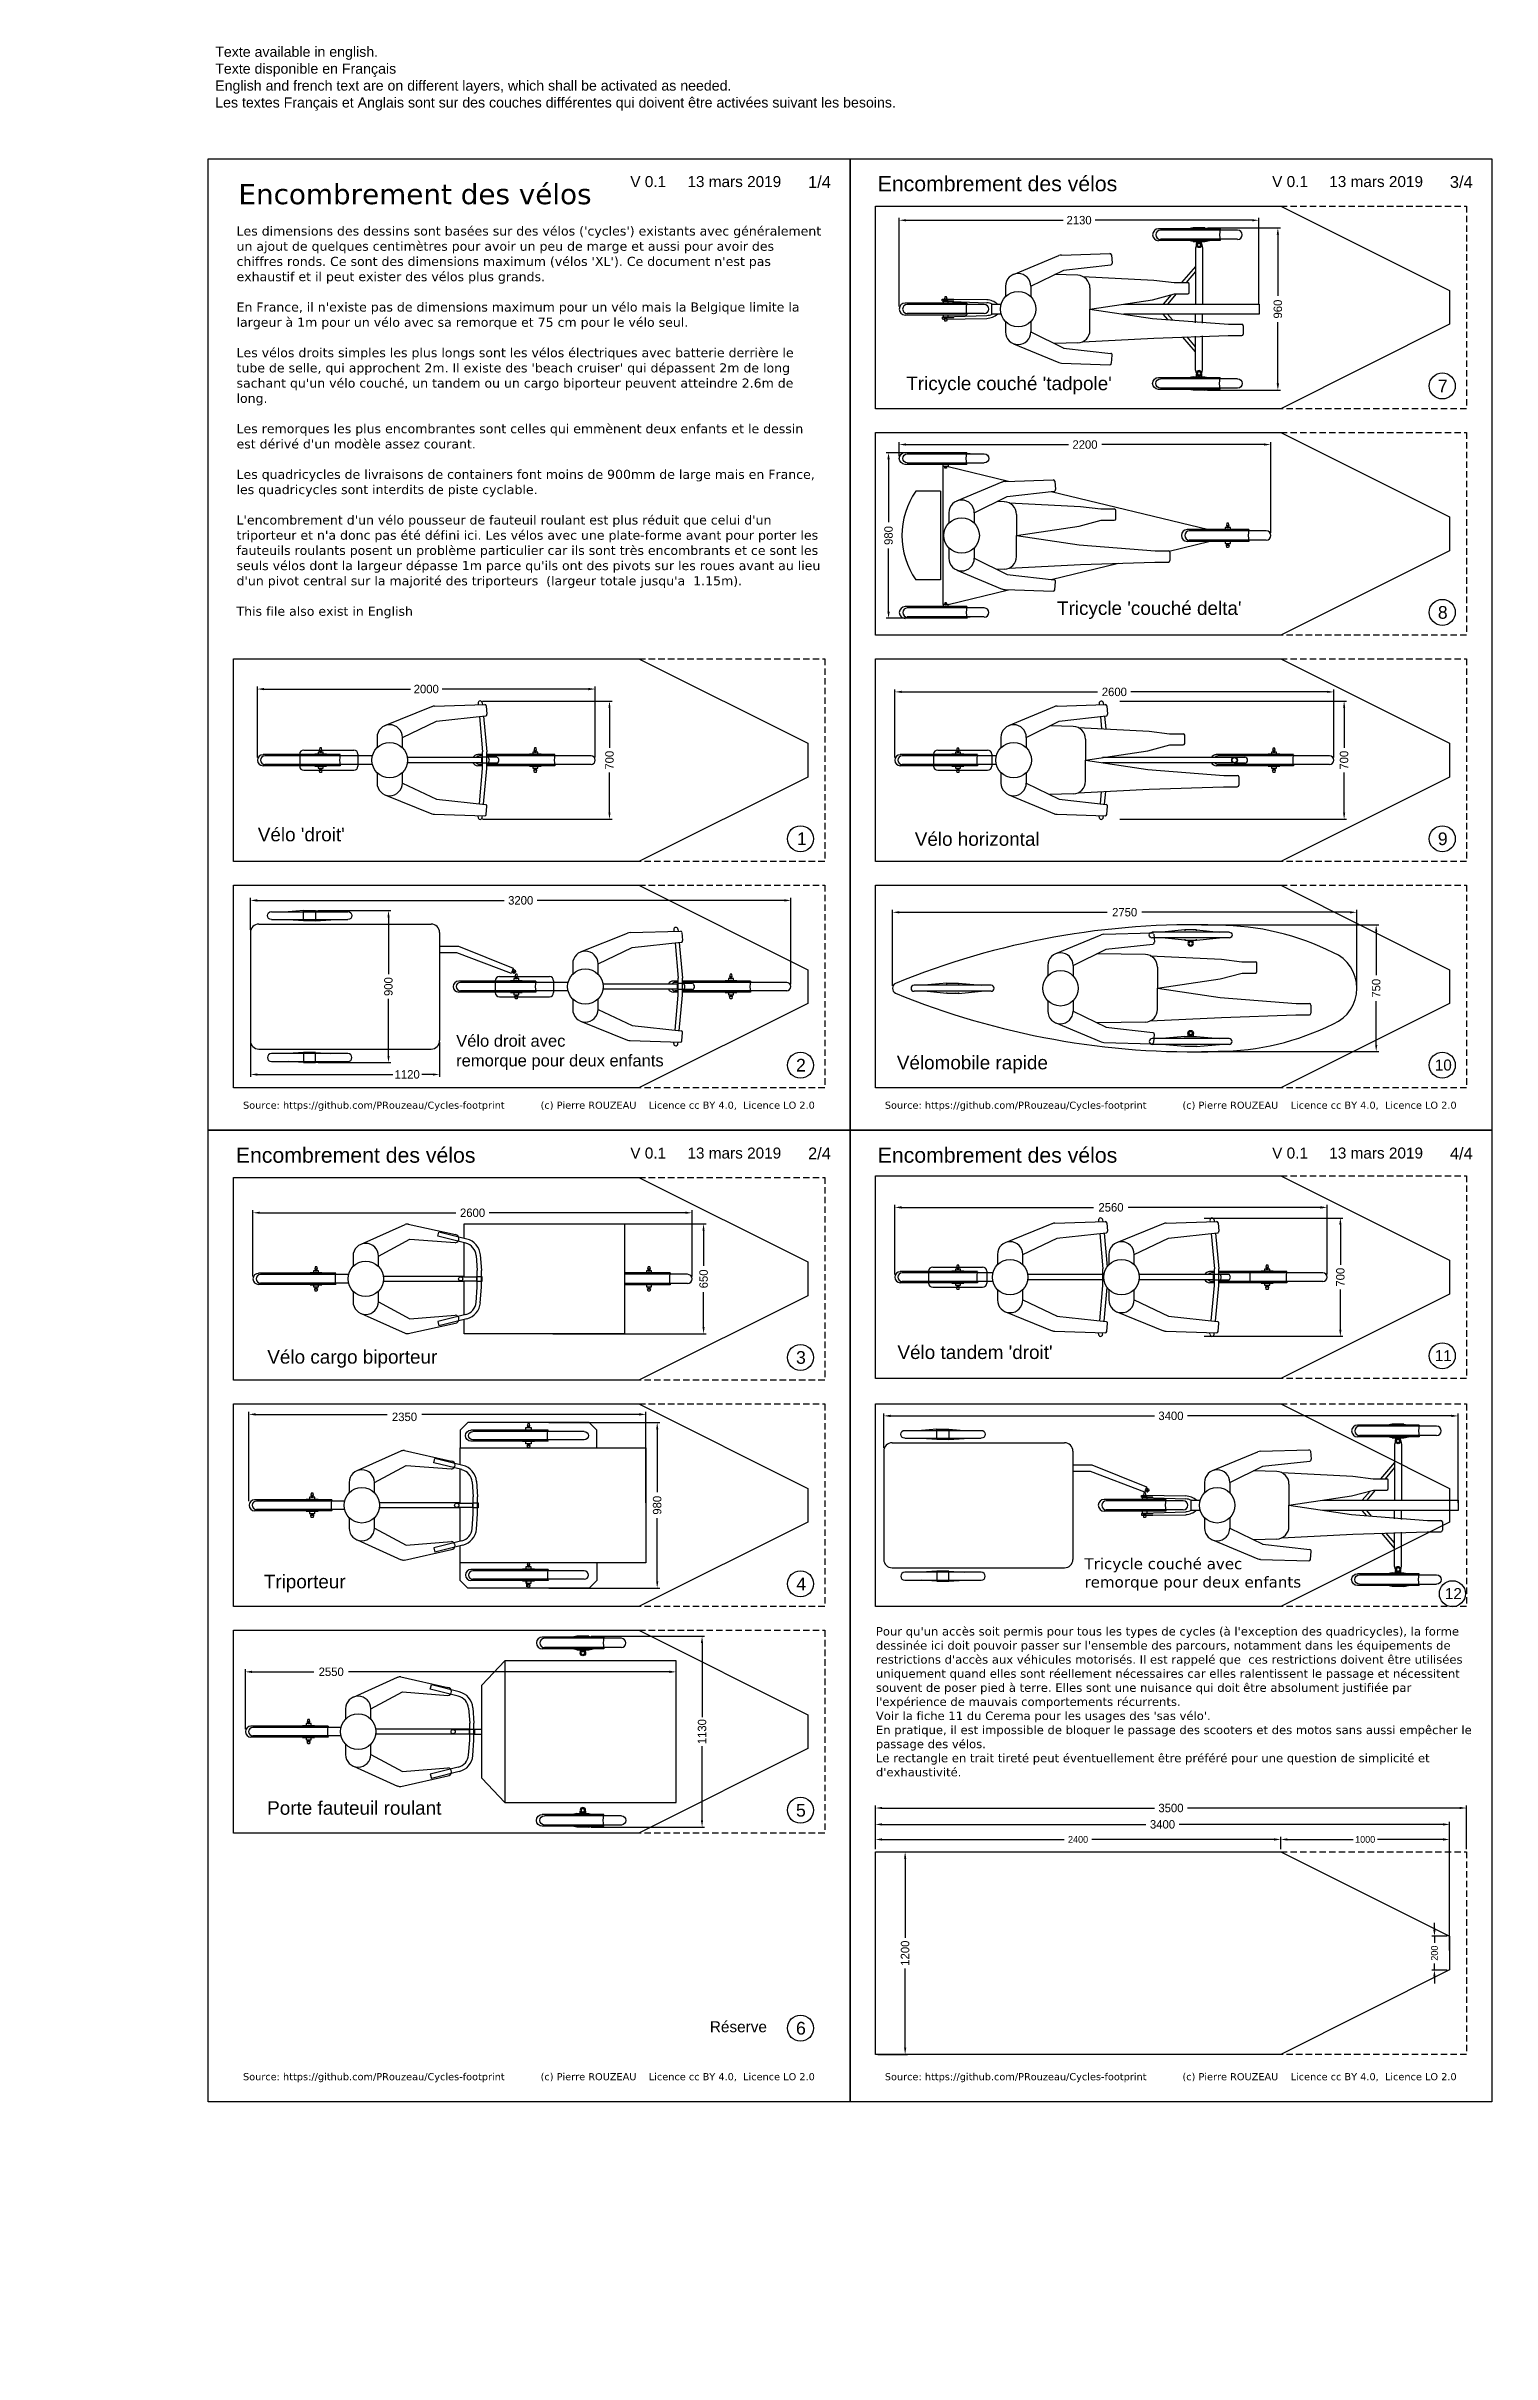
# Model space of a CAD drawing. Extents: x -960 to 7600, y -1493 to 12166.
import ezdxf

# ---------------------------------------------------------------- set-up
doc = ezdxf.new("R2010")
doc.units = 0
doc.linetypes.add('DASHED', pattern=[19.05, 12.7, -6.35])
doc.layers.get('0').update_dxf_attribs({"linetype": 'CONTINUOUS'})
doc.layers.get('DEFPOINTS').update_dxf_attribs({"linetype": 'CONTINUOUS'})
doc.layers.add('COTES', color=1, linetype='CONTINUOUS')
doc.layers.add('TEXTE_FRANÇAIS', color=7, linetype='CONTINUOUS')
doc.dimstyles.new('ISO-25', dxfattribs={"dimtxt": 2.5, "dimasz": 2.5, "dimexe": 1.25, "dimexo": 0.625, "dimtad": 1, "dimtxsty": 'STANDARD', "dimcen": 2.5, "dimazin": 3, "dimtfac": 1, "dimtmove": 0, "dimatfit": 3})

msp = doc.modelspace()

# ---------------------------------------------------------------- texts
at = {"attachment_point": 1}
for s, insert, char_height, width in [('{\\fArial|b0|i0|c0|p0;Texte available in english. \\PTexte disponible en Français\\PEnglish and french text are on different layers, which shall be activated as needed.\\PLes textes Français et Anglais sont sur des couches différentes qui doivent être activées suivant les besoins.}', (41.4, 12163.1), 60, 5835.208), ('{\\fArial|b0|i0|c0|p0;1/4}', (3551.1, 11397.5), 70, 158.191), ('{\\fArial|b0|i0|c0|p0;3/4}', (7351.1, 11397.5), 70, 158.191), ('{\\fArial|b0|i0|c0|p0;7}', (7280, 10192.3), 75, 114.625), ('{\\fArial|b0|i0|c0|p0;\\H1.15385x;8}', (7280, 8852.3), 65, 114.625), ('{\\fArial|b0|i0|c0|p0;\\H1.15385x;9}', (7280, 7512.3), 65, 114.625), ('{\\fArial|b0|i0|c0|p0;\\H1.15385x;1}', (3485, 7512.3), 65, 114.625), ('{\\fArial|b0|i0|c0|p0;\\H1.15385x;2}', (3480, 6172.3), 65, 114.625), ('{\\fArial|b0|i0|c0|p0;10}', (7261.8, 6168.3), 65, 114.625), ('{\\fArial|b0|i0|c0|p0;2/4}', (3551.1, 5647.5), 70, 158.191), ('{\\fArial|b0|i0|c0|p0;4/4}', (7351.1, 5647.5), 70, 158.191), ('{\\fArial|b0|i0|c0|p0;3}', (3480, 4442.3), 75, 114.625), ('{\\fArial|b0|i0|c0|p0;11}', (7261.8, 4448.3), 65, 114.625), ('{\\fArial|b0|i0|c0|p0;\\H1.07143x;4}', (3482, 3102.3), 70, 114.625), ('{\\fArial|b0|i0|c0|p0;12}', (7321.6, 3039.8), 65, 114.625), ('{\\fArial|b0|i0|c0|p0;\\H1.15385x;5}', (3480, 1762.3), 65, 114.625), ('{\\fArial|b0|i0|c0|p0;\\H1.15385x;6}', (3480, 472.3), 65, 114.625)]:
    msp.add_mtext(s, dxfattribs=dict(at, insert=insert, char_height=char_height, width=width))
at = {"layer": 'TEXTE_FRANÇAIS', "attachment_point": 1}
for s, insert, char_height, width in [('{\\fVerdana|b0|i0|c0|p0;Encombrement des vélos}', (178.8, 11350.8), 120, 2325.419), ('{\\fArial|b0|i0|c0|p0;Encombrement des vélos}', (3963.7, 11397.5), 90, 2129.032), ("{\\fVerdana|b0|i0|c0|p0;\\H0.981818x;Les dimensions des dessins sont basées sur des vélos ('cycles') existants avec généralement un ajout de quelques centimètres pour avoir un peu de marge et aussi pour avoir des chiffres ronds. Ce sont des dimensions maximum (vélos 'XL'). Ce document n'est pas exhaustif et il peut exister des vélos plus grands.\\P\\PEn France, il n'existe pas de dimensions maximum pour un vélo mais la Belgique limite la largeur à 1m pour un vélo avec sa remorque et 75 cm pour le vélo seul. \\P\\PLes vélos droits simples les plus longs sont les vélos électriques avec batterie derrière le tube de selle, qui approchent 2m. Il existe des 'beach cruiser' qui dépassent 2m de long sachant qu'un vélo couché, un tandem ou un cargo biporteur peuvent atteindre 2.6m de long.\\P\\PLes remorques les plus encombrantes sont celles qui emmènent deux enfants et le dessin est dérivé d'un modèle assez courant.\\P\\PLes quadricycles de livraisons de containers font moins de 900mm de large mais en France, les quadricycles sont interdits de piste cyclable.\\P\\PL'encombrement d'un vélo pousseur de fauteuil roulant est plus réduit que celui d'un triporteur et n'a donc pas été défini ici. Les vélos avec une plate-forme avant pour porter les fauteuils roulants posent un problème particulier car ils sont très encombrants et ce sont les seuls vélos dont la largeur dépasse 1m parce qu'ils ont des pivots sur les roues avant au lieu d'un pivot central sur la majorité des triporteurs  (largeur totale jusqu'a  1.15m).\\P\\PThis file also exist in English}", (167.6, 11099.3), 55, 3453.595), ("{\\fArial|b0|i0|c0|p0;Tricycle couché 'tadpole'}", (4133.2, 10210.2), 80, 1393.501), ("{\\fArial|b0|i0|c0|p0;Tricycle 'couché delta'}", (5025.5, 8879.9), 80, 1434.061), ("{\\fArial|b0|i0|c0|p0;Vélo 'droit'}", (293.6, 7539.9), 80, 1198.505), ('{\\fArial|b0|i0|c0|p0;Vélo horizontal}', (4183.4, 7513.3), 80, 1561.567), ('{\\fArial|b0|i0|c0|p0;Vélo droit avec\\Premorque pour deux enfants}', (1468, 6314.1), 70, 1465.714), ('{\\fArial|b0|i0|c0|p0;Vélomobile rapide}', (4077.1, 6190.2), 80, 1249.371), ('{\\fArial|b0|i0|c0|p0;Encombrement des vélos}', (163.7, 5647.5), 90, 2129.032), ('{\\fArial|b0|i0|c0|p0;Encombrement des vélos}', (3963.7, 5647.5), 90, 2129.032), ('{\\fArial|b0|i0|c0|p0;Vélo cargo biporteur}', (349.9, 4448.3), 80, 1198.505), ("{\\fArial|b0|i0|c0|p0;Vélo tandem 'droit'}", (4080.7, 4475.7), 80, 1198.505), ('{\\fVerdana|b0|i0|c0|p0;Tricycle couché avec\\Premorque pour deux enfants}', (5188, 3216.6), 65, 1488.018), ('{\\fArial|b0|i0|c0|p0;Triporteur}', (329, 3118.4), 80, 1198.505), ("{\\fVerdana|b0|i0|c0|p0;Pour qu'un accès soit permis pour tous les types de cycles (à l'exception des quadricycles), la forme dessinée ici doit pouvoir passer sur l'ensemble des parcours, notamment dans les équipements de restrictions d'accès aux véhicules motorisés. Il est rappelé que  ces restrictions doivent être utilisées uniquement quand elles sont réellement nécessaires car elles ralentissent le passage et nécessitent souvent de poser pied à terre. Elles sont une nuisance qui doit être absolument justifiée par l'expérience de mauvais comportements récurrents.\\PVoir la fiche 11 du Cerema pour les usages des 'sas vélo'.\\PEn pratique, il est impossible de bloquer le passage des scooters et des motos sans aussi empêcher le passage des vélos.\\PLe rectangle en trait tireté peut éventuellement être préféré pour une question de simplicité et d'exhaustivité.}", (3953, 2809.1), 50, 3525.874), ('{\\fArial|b0|i0|c0|p0;Porte fauteuil roulant}', (349, 1778.4), 80, 1198.505), ('{\\fArial|b0|i0|c0|p0;Réserve}', (2969.9, 476), 65, 714.739)]:
    msp.add_mtext(s, dxfattribs=dict(at, insert=insert, char_height=char_height, width=width))

# ---------------------------------------------------------------- blocks, each defined once
blk = doc.blocks.new('*D4')
at = {"layer": 'COTES', "color": 0}
for p, q in [((4351, 9760), (4013, 9760)), ((4028, 9720), (4028, 9348)), ((4028, 8820), (4028, 9193)), ((4351, 8780), (4013, 8780))]:
    blk.add_line(p, q, dxfattribs=at)
for points in [[(4035, 9720), (4021, 9720), (4028, 9760)], [(4021, 8820), (4035, 8820), (4028, 8780)]]:
    blk.add_solid(points, dxfattribs=at)
at = {"layer": 'DEFPOINTS', "color": 0}
for p in [(4028, 9760), (4366, 9760), (4366, 8780)]:
    blk.add_point(p, dxfattribs=at)
at = {"layer": 'COTES', "color": 0, "insert": (4028, 9270), "char_height": 50, "attachment_point": 5, "rotation": 90}
blk.add_mtext('980', dxfattribs=at)
blk = doc.blocks.new('*D5')
at = {"layer": 'COTES', "color": 0}
for p, q in [((4091, 9740), (4091, 9823)), ((4131, 9808), (5093, 9808)), ((6251, 9808), (5290, 9808)), ((6291, 9285), (6291, 9823))]:
    blk.add_line(p, q, dxfattribs=at)
for points in [[(4131, 9815), (4131, 9802), (4091, 9808)], [(6251, 9802), (6251, 9815), (6291, 9808)]]:
    blk.add_solid(points, dxfattribs=at)
at = {"layer": 'DEFPOINTS', "color": 0}
for p in [(4091, 9725), (6291, 9808), (6291, 9270)]:
    blk.add_point(p, dxfattribs=at)
at = {"layer": 'COTES', "color": 0, "insert": (5191, 9808), "char_height": 50, "attachment_point": 5}
blk.add_mtext('2200', dxfattribs=at)
blk = doc.blocks.new('*D7')
at = {"layer": 'COTES', "color": 0}
for p, q in [((291, 7955), (291, 8376)), ((331, 8361), (1197, 8361)), ((2251, 8361), (1386, 8361)), ((2291, 7955), (2291, 8376))]:
    blk.add_line(p, q, dxfattribs=at)
for points in [[(331, 8368), (331, 8354), (291, 8361)], [(2251, 8354), (2251, 8368), (2291, 8361)]]:
    blk.add_solid(points, dxfattribs=at)
at = {"layer": 'DEFPOINTS', "color": 0}
for p in [(2291, 8361), (291, 7940), (2291, 7940)]:
    blk.add_point(p, dxfattribs=at)
at = {"layer": 'COTES', "color": 0, "insert": (1291, 8361), "char_height": 50, "attachment_point": 5}
blk.add_mtext('2000', dxfattribs=at)
blk = doc.blocks.new('*D8')
at = {"layer": 'COTES', "color": 0}
for p, q in [((1624, 8290), (2391, 8290)), ((2376, 8250), (2376, 8013)), ((2376, 7630), (2376, 7867)), ((1624, 7590), (2391, 7590))]:
    blk.add_line(p, q, dxfattribs=at)
for points in [[(2382, 8250), (2369, 8250), (2376, 8290)], [(2369, 7630), (2382, 7630), (2376, 7590)]]:
    blk.add_solid(points, dxfattribs=at)
at = {"layer": 'DEFPOINTS', "color": 0}
for p in [(1609, 8290), (2376, 8290), (1609, 7590)]:
    blk.add_point(p, dxfattribs=at)
at = {"layer": 'COTES', "color": 0, "insert": (2376, 7940), "char_height": 50, "attachment_point": 5, "rotation": 90}
blk.add_mtext('700', dxfattribs=at)
blk = doc.blocks.new('*D16')
at = {"layer": 'COTES', "color": 0}
for p, q in [((2017, 4020), (2673, 4020)), ((2658, 3980), (2658, 3608)), ((2658, 3080), (2658, 3453)), ((2017, 3040), (2673, 3040))]:
    blk.add_line(p, q, dxfattribs=at)
for points in [[(2665, 3980), (2652, 3980), (2658, 4020)], [(2652, 3080), (2665, 3080), (2658, 3040)]]:
    blk.add_solid(points, dxfattribs=at)
at = {"layer": 'DEFPOINTS', "color": 0}
for p in [(2002, 4020), (2658, 4020), (2002, 3040)]:
    blk.add_point(p, dxfattribs=at)
at = {"layer": 'COTES', "color": 0, "insert": (2658, 3530), "char_height": 50, "attachment_point": 5, "rotation": 90}
blk.add_mtext('980', dxfattribs=at)
blk = doc.blocks.new('*D19')
at = {"layer": 'COTES', "color": 0}
for p, q in [((265, 4885), (265, 5276)), ((305, 5261), (1466, 5261)), ((2825, 5261), (1663, 5261)), ((2865, 4885), (2865, 5276))]:
    blk.add_line(p, q, dxfattribs=at)
for points in [[(305, 5268), (305, 5255), (265, 5261)], [(2825, 5255), (2825, 5268), (2865, 5261)]]:
    blk.add_solid(points, dxfattribs=at)
at = {"layer": 'DEFPOINTS', "color": 0}
for p in [(2865, 5261), (265, 4870), (2865, 4870)]:
    blk.add_point(p, dxfattribs=at)
at = {"layer": 'COTES', "color": 0, "insert": (1565, 5261), "char_height": 50, "attachment_point": 5}
blk.add_mtext('2600', dxfattribs=at)
blk = doc.blocks.new('*D20')
at = {"layer": 'COTES', "color": 0}
for p, q in [((2040, 5195), (2948, 5195)), ((2933, 5155), (2933, 4948)), ((2933, 4585), (2933, 4792)), ((2040, 4545), (2948, 4545))]:
    blk.add_line(p, q, dxfattribs=at)
for points in [[(2939, 5155), (2926, 5155), (2933, 5195)], [(2926, 4585), (2939, 4585), (2933, 4545)]]:
    blk.add_solid(points, dxfattribs=at)
at = {"layer": 'DEFPOINTS', "color": 0}
for p in [(2025, 5195), (2933, 5195), (2025, 4545)]:
    blk.add_point(p, dxfattribs=at)
at = {"layer": 'COTES', "color": 0, "insert": (2933, 4870), "char_height": 50, "attachment_point": 5, "rotation": 90}
blk.add_mtext('650', dxfattribs=at)
blk = doc.blocks.new('ENCOMBREMENT')
blk.add_lwpolyline([(0, 1200), (0, 1200), (2400, 1200), (3400, 700), (3400, 500), (2400, 0), (0, 0), (0, 0)], close=True)
at = {"linetype": 'DASHED', "ltscale": 3}
blk.add_lwpolyline([(0, 0), (0, 1200), (3500, 1200), (3500, 0)], close=True, dxfattribs=at)
blk = doc.blocks.new('*D28')
at = {"layer": 'COTES', "color": 0}
for p, q in [((4000, 3870), (4000, 4074)), ((4040, 4059), (5602, 4059)), ((7360, 4059), (5798, 4059)), ((7400, 3545), (7400, 4074))]:
    blk.add_line(p, q, dxfattribs=at)
for points in [[(4040, 4066), (4040, 4052), (4000, 4059)], [(7360, 4052), (7360, 4066), (7400, 4059)]]:
    blk.add_solid(points, dxfattribs=at)
at = {"layer": 'DEFPOINTS', "color": 0}
for p in [(7400, 4059), (4000, 3855), (7400, 3530)]:
    blk.add_point(p, dxfattribs=at)
at = {"layer": 'COTES', "color": 0, "insert": (5700, 4059), "char_height": 50, "attachment_point": 5}
blk.add_mtext('3400', dxfattribs=at)
blk = doc.blocks.new('ROUE_REMORQUE_500X50')
for p, q in [((-459, -3103), (-912, -3103)), ((-721, -3097), (-812, -3103)), ((-651, -3097), (-560, -3103)), ((-912, -3150), (-459, -3150)), ((-721, -3157), (-812, -3150)), ((-651, -3157), (-560, -3150))]:
    blk.add_line(p, q)
blk.add_lwpolyline([(-721, -3097), (-721, -3157), (-651, -3157), (-651, -3097)], close=True)
for centre, start, end in [((-912, -3127), 90, 270), ((-459, -3127), 270, 90)]:
    blk.add_arc(centre, 23.5, start, end)
blk = doc.blocks.new('REMORQUE_ENFANTS')
for p, q in [((-1200, 320), (-1200, -320)), ((-1150, 370), (-130, 370)), ((-80, 320), (-80, -320)), ((346, 90), (374, 90)), ((360, 104), (360, 76)), ((-1150, -370), (-130, -370))]:
    blk.add_line(p, q)
blk.add_lwpolyline([(-80, 239), (32, 239), (356, 109), (345, 77), (23, 199), (-80, 199)])
blk.add_circle((360, 90), 10)
for centre, start, end in [((-1150, 320), 90, 180), ((-130, 320), 0, 90), ((-1150, -320), 180, 270), ((-130, -320), 270, 0)]:
    blk.add_arc(centre, 50, start, end)
at = {"xscale": -1, "rotation": 180}
blk.add_blockref('ROUE_REMORQUE_500X50', (-164, -2707), dxfattribs=at)
blk.add_blockref('ROUE_REMORQUE_500X50', (-164, 2707))
blk = doc.blocks.new('*D34')
at = {"layer": 'COTES', "color": 0}
for p, q in [((3950, 1494), (3950, 1567)), ((3990, 1552), (5068, 1552)), ((6310, 1552), (5232, 1552)), ((6350, 1494), (6350, 1567))]:
    blk.add_line(p, q, dxfattribs=at)
for points in [[(3990, 1559), (3990, 1545), (3950, 1552)], [(6310, 1545), (6310, 1559), (6350, 1552)]]:
    blk.add_solid(points, dxfattribs=at)
at = {"layer": 'DEFPOINTS', "color": 0}
for p in [(6350, 1552), (3950, 1479), (6350, 1479)]:
    blk.add_point(p, dxfattribs=at)
at = {"layer": 'COTES', "color": 0, "insert": (5150, 1552), "char_height": 40, "attachment_point": 5}
blk.add_mtext('2400', dxfattribs=at)
blk = doc.blocks.new('*D35')
at = {"layer": 'COTES', "color": 0}
for p, q in [((3965, 1479), (4141, 1479)), ((4126, 1439), (4126, 969)), ((4126, 319), (4126, 789)), ((3965, 279), (4141, 279))]:
    blk.add_line(p, q, dxfattribs=at)
for points in [[(4133, 1439), (4120, 1439), (4126, 1479)], [(4120, 319), (4133, 319), (4126, 279)]]:
    blk.add_solid(points, dxfattribs=at)
at = {"layer": 'DEFPOINTS', "color": 0}
for p in [(3950, 1479), (4126, 1479), (3950, 279)]:
    blk.add_point(p, dxfattribs=at)
at = {"layer": 'COTES', "color": 0, "insert": (4126, 879), "char_height": 50, "attachment_point": 5, "rotation": 90}
blk.add_mtext('1200', dxfattribs=at)
blk = doc.blocks.new('*D36')
at = {"layer": 'COTES', "color": 0}
for p, q in [((6350, 1494), (6350, 1567)), ((6390, 1552), (6778, 1552)), ((7310, 1552), (6922, 1552)), ((7350, 894), (7350, 1567))]:
    blk.add_line(p, q, dxfattribs=at)
for points in [[(6390, 1559), (6390, 1545), (6350, 1552)], [(7310, 1545), (7310, 1559), (7350, 1552)]]:
    blk.add_solid(points, dxfattribs=at)
at = {"layer": 'DEFPOINTS', "color": 0}
for p in [(7350, 1552), (6350, 1479), (7350, 879)]:
    blk.add_point(p, dxfattribs=at)
at = {"layer": 'COTES', "color": 0, "insert": (6850, 1552), "char_height": 40, "attachment_point": 5}
blk.add_mtext('1000', dxfattribs=at)
blk = doc.blocks.new('*D37')
at = {"layer": 'COTES', "color": 0}
for p, q in [((7335, 979), (7245, 979)), ((7260, 1019), (7260, 1059)), ((7260, 979), (7260, 941)), ((7335, 779), (7245, 779)), ((7260, 779), (7260, 818)), ((7260, 739), (7260, 699))]:
    blk.add_line(p, q, dxfattribs=at)
for points in [[(7253, 1019), (7267, 1019), (7260, 979)], [(7267, 739), (7253, 739), (7260, 779)]]:
    blk.add_solid(points, dxfattribs=at)
at = {"layer": 'DEFPOINTS', "color": 0}
for p in [(7260, 979), (7350, 979), (7350, 779)]:
    blk.add_point(p, dxfattribs=at)
at = {"layer": 'COTES', "color": 0, "insert": (7260, 879), "char_height": 40, "attachment_point": 5, "rotation": 90}
blk.add_mtext('200', dxfattribs=at)
blk = doc.blocks.new('*D38')
at = {"layer": 'COTES', "color": 0}
for p, q in [((241, 3555), (241, 4083)), ((281, 4068), (1060, 4068)), ((2551, 4068), (1265, 4068)), ((2591, 3545), (2591, 4083))]:
    blk.add_line(p, q, dxfattribs=at)
for points in [[(281, 4075), (281, 4061), (241, 4068)], [(2551, 4061), (2551, 4075), (2591, 4068)]]:
    blk.add_solid(points, dxfattribs=at)
at = {"layer": 'DEFPOINTS', "color": 0}
for p in [(2591, 4068), (241, 3540), (2591, 3530)]:
    blk.add_point(p, dxfattribs=at)
at = {"layer": 'COTES', "color": 0, "insert": (1162, 4053), "char_height": 50, "attachment_point": 5}
blk.add_mtext('2350', dxfattribs=at)
blk = doc.blocks.new('*D41')
at = {"layer": 'COTES', "color": 0}
for p, q in [((5916, 11090), (6348, 11090)), ((6333, 11050), (6333, 10688)), ((6333, 10170), (6333, 10532)), ((5916, 10130), (6348, 10130))]:
    blk.add_line(p, q, dxfattribs=at)
for points in [[(6340, 11050), (6326, 11050), (6333, 11090)], [(6326, 10170), (6340, 10170), (6333, 10130)]]:
    blk.add_solid(points, dxfattribs=at)
at = {"layer": 'DEFPOINTS', "color": 0}
for p in [(5901, 11090), (6333, 11090), (5901, 10130)]:
    blk.add_point(p, dxfattribs=at)
at = {"layer": 'COTES', "color": 0, "insert": (6333, 10610), "char_height": 50, "attachment_point": 5, "rotation": 90}
blk.add_mtext('960', dxfattribs=at)
blk = doc.blocks.new('*D42')
at = {"layer": 'COTES', "color": 0}
for p, q in [((4091, 10625), (4091, 11151)), ((4131, 11136), (5062, 11136)), ((6181, 11136), (5251, 11136)), ((6221, 10635), (6221, 11151))]:
    blk.add_line(p, q, dxfattribs=at)
for points in [[(4131, 11142), (4131, 11129), (4091, 11136)], [(6181, 11129), (6181, 11142), (6221, 11136)]]:
    blk.add_solid(points, dxfattribs=at)
at = {"layer": 'DEFPOINTS', "color": 0}
for p in [(6221, 11136), (4091, 10610), (6221, 10620)]:
    blk.add_point(p, dxfattribs=at)
at = {"layer": 'COTES', "color": 0, "insert": (5156, 11136), "char_height": 50, "attachment_point": 5}
blk.add_mtext('2130', dxfattribs=at)
blk = doc.blocks.new('*D46')
at = {"layer": 'COTES', "color": 0}
for p, q in [((220, 2205), (220, 2559)), ((260, 2544), (626, 2544)), ((2730, 2544), (831, 2544)), ((2770, 2186), (2770, 2559))]:
    blk.add_line(p, q, dxfattribs=at)
for points in [[(260, 2551), (260, 2537), (220, 2544)], [(2730, 2537), (2730, 2551), (2770, 2544)]]:
    blk.add_solid(points, dxfattribs=at)
at = {"layer": 'DEFPOINTS', "color": 0}
for p in [(2770, 2544), (220, 2190), (2770, 2171)]:
    blk.add_point(p, dxfattribs=at)
at = {"layer": 'COTES', "color": 0, "insert": (728, 2544), "char_height": 50, "attachment_point": 5}
blk.add_mtext('2550', dxfattribs=at)
blk = doc.blocks.new('*D49')
at = {"layer": 'COTES', "color": 0}
for p, q in [((4065, 7955), (4065, 8359)), ((4105, 8344), (5266, 8344)), ((6625, 8344), (5463, 8344)), ((6665, 7955), (6665, 8359))]:
    blk.add_line(p, q, dxfattribs=at)
for points in [[(4105, 8351), (4105, 8338), (4065, 8344)], [(6625, 8338), (6625, 8351), (6665, 8344)]]:
    blk.add_solid(points, dxfattribs=at)
at = {"layer": 'DEFPOINTS', "color": 0}
for p in [(6665, 8344), (4065, 7940), (6665, 7940)]:
    blk.add_point(p, dxfattribs=at)
at = {"layer": 'COTES', "color": 0, "insert": (5365, 8344), "char_height": 50, "attachment_point": 5}
blk.add_mtext('2600', dxfattribs=at)
blk = doc.blocks.new('*D50')
at = {"layer": 'COTES', "color": 0}
for p, q in [((5397, 8290), (6740, 8290)), ((6725, 8250), (6725, 8013)), ((6725, 7630), (6725, 7867)), ((5397, 7590), (6740, 7590))]:
    blk.add_line(p, q, dxfattribs=at)
for points in [[(6732, 8250), (6719, 8250), (6725, 8290)], [(6719, 7630), (6732, 7630), (6725, 7590)]]:
    blk.add_solid(points, dxfattribs=at)
at = {"layer": 'DEFPOINTS', "color": 0}
for p in [(5382, 8290), (6725, 8290), (5382, 7590)]:
    blk.add_point(p, dxfattribs=at)
at = {"layer": 'COTES', "color": 0, "insert": (6725, 7940), "char_height": 50, "attachment_point": 5, "rotation": 90}
blk.add_mtext('700', dxfattribs=at)
blk = doc.blocks.new('*D52')
at = {"layer": 'COTES', "color": 0}
for p, q in [((650, 7050), (1082, 7050)), ((1067, 7010), (1067, 6673)), ((1067, 6190), (1067, 6527)), ((650, 6150), (1082, 6150))]:
    blk.add_line(p, q, dxfattribs=at)
for points in [[(1074, 7010), (1061, 7010), (1067, 7050)], [(1061, 6190), (1074, 6190), (1067, 6150)]]:
    blk.add_solid(points, dxfattribs=at)
at = {"layer": 'DEFPOINTS', "color": 0}
for p in [(635, 7050), (1067, 7050), (635, 6150)]:
    blk.add_point(p, dxfattribs=at)
at = {"layer": 'COTES', "color": 0, "insert": (1067, 6600), "char_height": 50, "attachment_point": 5, "rotation": 90}
blk.add_mtext('900', dxfattribs=at)
blk = doc.blocks.new('*D58')
at = {"layer": 'COTES', "color": 0}
for p, q in [((250, 6265), (250, 6065)), ((1370, 6272), (1370, 6065)), ((290, 6080), (1093, 6080)), ((1330, 6080), (1264, 6080))]:
    blk.add_line(p, q, dxfattribs=at)
for points in [[(290, 6086), (290, 6073), (250, 6080)], [(1330, 6073), (1330, 6086), (1370, 6080)]]:
    blk.add_solid(points, dxfattribs=at)
at = {"layer": 'DEFPOINTS', "color": 0}
for p in [(1370, 6287), (250, 6280), (1370, 6080)]:
    blk.add_point(p, dxfattribs=at)
at = {"layer": 'COTES', "color": 0, "insert": (1178, 6080), "char_height": 50, "attachment_point": 5}
blk.add_mtext('1120', dxfattribs=at)
blk = doc.blocks.new('ROUE_500X55')
for p, q in [((125, 33), (-240, 33)), ((228, 25), (-228, 25)), ((125, -37), (-240, -37)), ((228, -29), (-228, -29))]:
    blk.add_line(p, q)
for points in [[(15, 33), (15, 46), (-15, 46), (-15, 33)], [(-8, 56), (8, 56), (5, 71), (-5, 71), (-8, 56)], [(-15, -37), (-15, -49), (15, -49), (15, -37)], [(-8, -59), (8, -59), (5, -74), (-5, -74), (-8, -59)]]:
    blk.add_lwpolyline(points)
for points in [[(-5, 56), (-5, 46), (5, 46), (5, 56)], [(-5, -59), (-5, -49), (5, -49), (5, -59)]]:
    blk.add_lwpolyline(points, close=True)
for centre, radius, start, end in [((-240, -2), 35, 90, 270), ((-228, -2), 26.9, 90, 270), ((269, -2), 148, 166.3663, 193.6337), ((228, -2), 26.9, 270, 90)]:
    blk.add_arc(centre, radius, start, end)
blk = doc.blocks.new('ROUE_500X55_PIVOT')
for p, q in [((1900, 6107), (1535, 6107)), ((1900, 6038), (1535, 6038)), ((2003, 6100), (1547, 6100)), ((2003, 6045), (1547, 6045)), ((1740, 6112), (1713, 6107)), ((1740, 6032), (1713, 6038)), ((1810, 6112), (1837, 6107)), ((1810, 6032), (1837, 6038))]:
    blk.add_line(p, q)
for points in [[(1810, 6107), (1810, 6112), (1740, 6112), (1740, 6107)], [(1810, 6107), (1810, 6112), (1740, 6112), (1740, 6107)], [(1740, 6038), (1810, 6038)], [(1740, 6038), (1740, 6032), (1810, 6032), (1810, 6038)], [(1740, 6038), (1740, 6038)], [(1790, 6107), (1760, 6107)], [(1760, 6032), (1760, 6018)], [(1790, 6107), (1790, 6107)], [(1790, 6018), (1790, 6032)]]:
    blk.add_lwpolyline(points)
for radius in [16, 10]:
    blk.add_circle((1775, 6012), radius)
for centre, radius, start, end in [((1535, 6072), 35, 90, 270), ((1547, 6072), 27.5, 90, 270), ((2044, 6072), 148, 166.3663, 193.6337), ((2003, 6072), 27.5, 270, 90)]:
    blk.add_arc(centre, radius, start, end)
blk = doc.blocks.new('HOMME_COUCHE_2')
for p, q in [((-23, 205), (246, 317)), ((262, 320), (548, 329)), ((557, 321), (561, 272)), ((80, 135), (275, 231)), ((358, 200), (220, 204)), ((274, 231), (553, 262)), ((387, 193), (808, 172)), ((808, 172), (928, 157)), ((928, 157), (1009, 157)), ((1018, 99), (1018, 148)), ((-70, 135), (-70, 73)), ((80, 135), (80, 73)), ((430, 125), (430, 0)), ((430, 0), (800, 55)), ((430, -125), (430, 0)), ((430, 0), (800, -55)), ((800, 55), (930, 90)), ((930, 90), (1009, 90)), ((-70, -73), (-70, -135)), ((80, -73), (80, -135)), ((80, -135), (275, -231)), ((800, -55), (1250, -90)), ((1250, -90), (1329, -90)), ((1338, -99), (1338, -148)), ((-23, -205), (246, -317)), ((358, -200), (220, -204)), ((274, -231), (553, -262)), ((387, -193), (808, -172)), ((557, -321), (561, -272)), ((808, -172), (1248, -157)), ((1248, -157), (1329, -157)), ((262, -320), (548, -329))]:
    blk.add_line(p, q)
blk.add_circle((5, 0), 105)
for centre, radius, start, end in [((263, 275), 45, 91.4691, 112.6341), ((548, 320), 9, 10.0246, 92.4959), ((5, 135), 75, 0, 180), ((355, 125), 75, 0.0138, 87.8495), ((552, 271), 9, 278.405, 10.0653), ((1009, 148), 9, 0, 90), ((1009, 99), 9, 270, 0), ((5, -135), 75, 180, 0), ((355, -125), 75, 272.1505, 359.9862), ((1329, -99), 9, 0, 90), ((552, -271), 9, 349.9347, 81.595), ((1329, -148), 9, 270, 0), ((263, -275), 45, 247.3659, 268.5309), ((548, -320), 9, 267.5041, 349.9754)]:
    blk.add_arc(centre, radius, start, end)
blk = doc.blocks.new('TRICYCLE__TADPOLE_')
for p, q in [((1754, 253), (1671, 157)), ((1754, 223), (1698, 157)), ((255, 58), (323, 58)), ((255, 48), (255, 58)), ((255, 48), (323, 48)), ((262, 59), (518, 56)), ((263, 46), (518, 38)), ((1609, 84), (1563, 30)), ((1640, 90), (1589, 30)), ((255, -48), (323, -48)), ((255, -48), (255, -58)), ((255, -58), (323, -58)), ((262, -59), (518, -56)), ((263, -46), (518, -38)), ((1590, -62), (1563, -30)), ((1618, -64), (1589, -30)), ((1754, -253), (1679, -166)), ((1754, -223), (1705, -165))]:
    blk.add_line(p, q)
for points in [[(1759, 380), (1754, 360), (1754, 30)], [(1791, 380), (1796, 360), (1796, 30)], [(604, -30), (549, -30), (549, 30), (604, 30)], [(1330, 30), (2130, 30), (2130, -30), (1330, -30)], [(1754, -81), (1754, -30)], [(1796, -84), (1796, -30)], [(1759, -380), (1754, -360), (1754, -161)], [(1791, -380), (1796, -360), (1796, -159)]]:
    blk.add_lwpolyline(points)
for centre, radius, start, end in [((514, -48), 103, 48.6924, 87.551), ((514, -48), 85.7, 65.457, 87.5293), ((514, 48), 103, 272.449, 311.3076), ((514, 48), 85.7, 272.4707, 294.543)]:
    blk.add_arc(centre, radius, start, end)
for name, p in [('ROUE_500X55_PIVOT', (0, -5632)), ('HOMME_COUCHE_2', (699, 0)), ('ROUE_500X55', (275, 2))]:
    blk.add_blockref(name, p)
at = {"xscale": -1, "rotation": 180}
blk.add_blockref('ROUE_500X55_PIVOT', (0, 5632), dxfattribs=at)
blk = doc.blocks.new('HOMME_DESSUS')
for p, q in [((77, 205), (354, 317)), ((370, 320), (668, 329)), ((677, 321), (681, 272)), ((180, 135), (383, 231)), ((382, 231), (673, 262)), ((30, 135), (30, 73)), ((180, 73), (180, 135)), ((30, -73), (30, -135)), ((180, -135), (180, -73)), ((180, -135), (383, -231)), ((77, -205), (354, -317)), ((382, -231), (673, -262)), ((677, -321), (681, -272)), ((370, -320), (668, -329))]:
    blk.add_line(p, q)
blk.add_circle((105, 0), 105)
for centre, radius, start, end in [((371, 275), 45, 91.4691, 112.6341), ((668, 320), 9, 10.0246, 92.4959), ((105, 135), 75, 0, 180), ((672, 271), 9, 278.405, 10.0653), ((105, -135), 75, 180, 0), ((672, -271), 9, 349.9347, 81.595), ((371, -275), 45, 247.3659, 268.5309), ((668, -320), 9, 267.5041, 349.9754)]:
    blk.add_arc(centre, radius, start, end)
blk = doc.blocks.new('VÉLO_DROIT')
for p, q in [((1306, 336), (1307, 328)), ((1331, 339), (1332, 328)), ((1314, 258), (1333, 50)), ((1339, 261), (1358, 50)), ((490, 33), (33, 33)), ((681, 25), (44, 25)), ((250, 35), (250, -35)), ((275, 60), (570, 60)), ((595, 35), (595, -35)), ((1328, 15), (887, 15)), ((1333, 33), (1304, 33)), ((1333, 25), (1315, 25)), ((1418, 18), (1328, 18)), ((1328, -18), (1328, 18)), ((1333, -50), (1333, 50)), ((1358, -50), (1358, 50)), ((1761, 33), (1358, 33)), ((1975, 25), (1358, 25)), ((490, -33), (33, -33)), ((681, -25), (44, -25)), ((275, -60), (570, -60)), ((1328, -15), (887, -15)), ((1333, -33), (1304, -33)), ((1314, -258), (1333, -50)), ((1333, -25), (1315, -25)), ((1418, -18), (1328, -18)), ((1339, -261), (1358, -50)), ((1975, -25), (1358, -25)), ((1761, -33), (1358, -33)), ((1306, -336), (1307, -328)), ((1331, -339), (1332, -328))]:
    blk.add_line(p, q)
for points in [[(409, 33), (409, 35), (339, 35), (339, 33)], [(389, 35), (389, 48), (359, 48), (359, 35)], [(366, 58), (382, 58), (379, 73), (369, 73), (366, 58)], [(1680, 33), (1680, 35), (1610, 35), (1610, 33)], [(1660, 35), (1660, 48), (1630, 48), (1630, 35)], [(1637, 58), (1653, 58), (1650, 73), (1640, 73), (1637, 58)], [(339, -33), (339, -35), (409, -35), (409, -33)], [(359, -35), (359, -48), (389, -48), (389, -35)], [(366, -57), (382, -57), (379, -72), (369, -72), (366, -57)], [(1610, -33), (1610, -35), (1680, -35), (1680, -33)], [(1630, -35), (1630, -48), (1660, -48), (1660, -35)], [(1637, -57), (1653, -57), (1650, -72), (1640, -72), (1637, -57)]]:
    blk.add_lwpolyline(points)
for points in [[(369, 58), (369, 48), (379, 48), (379, 58)], [(1640, 58), (1640, 48), (1650, 48), (1650, 58)], [(369, -57), (369, -48), (379, -48), (379, -57)], [(1640, -57), (1640, -48), (1650, -48), (1650, -57)]]:
    blk.add_lwpolyline(points, close=True)
for centre, radius, start, end in [((1319, 338), 12.5, 5, 185), ((33, 0), 32.6, 90, 270), ((44, 0), 25, 90, 270), ((275, 35), 25, 90, 180), ((624, 0), 138, 166.3663, 193.6337), ((570, 35), 25, 0, 90), ((1304, 0), 32.6, 90, 152.5668), ((1315, 0), 25, 90, 143.1301), ((1352, 0), 21, 300.81, 59.19), ((1408, 0), 21, 300.81, 59.19), ((1895, 0), 138, 166.3663, 193.6337), ((1975, 0), 25, 270, 90), ((275, -35), 25, 180, 270), ((570, -35), 25, 270, 0), ((1304, 0), 32.6, 207.4332, 270), ((1315, 0), 25, 216.8699, 270), ((1319, -338), 12.5, 175, 355)]:
    blk.add_arc(centre, radius, start, end)
blk.add_blockref('HOMME_DESSUS', (678, 0))
blk = doc.blocks.new('*D61')
at = {"layer": 'COTES', "color": 0}
for p, q in [((3950, 1494), (3950, 1656)), ((3990, 1641), (5552, 1641)), ((7310, 1641), (5748, 1641)), ((7350, 994), (7350, 1656))]:
    blk.add_line(p, q, dxfattribs=at)
for points in [[(3990, 1648), (3990, 1634), (3950, 1641)], [(7310, 1634), (7310, 1648), (7350, 1641)]]:
    blk.add_solid(points, dxfattribs=at)
at = {"layer": 'DEFPOINTS', "color": 0}
for p in [(7350, 1641), (3950, 1479), (7350, 979)]:
    blk.add_point(p, dxfattribs=at)
at = {"layer": 'COTES', "color": 0, "insert": (5650, 1641), "char_height": 50, "attachment_point": 5}
blk.add_mtext('3400', dxfattribs=at)
blk = doc.blocks.new('*D62')
at = {"layer": 'COTES', "color": 0}
for p, q in [((4065, 4895), (4065, 5308)), ((4105, 5293), (5242, 5293)), ((6585, 5293), (5447, 5293)), ((6625, 4895), (6625, 5308))]:
    blk.add_line(p, q, dxfattribs=at)
for points in [[(4105, 5300), (4105, 5286), (4065, 5293)], [(6585, 5286), (6585, 5300), (6625, 5293)]]:
    blk.add_solid(points, dxfattribs=at)
at = {"layer": 'DEFPOINTS', "color": 0}
for p in [(6625, 5293), (4065, 4880), (6625, 4880)]:
    blk.add_point(p, dxfattribs=at)
at = {"layer": 'COTES', "color": 0, "insert": (5345, 5293), "char_height": 50, "attachment_point": 5}
blk.add_mtext('2560', dxfattribs=at)
blk = doc.blocks.new('*D63')
at = {"layer": 'COTES', "color": 0}
for p, q in [((5897, 5230), (6718, 5230)), ((6703, 5190), (6703, 4953)), ((6703, 4570), (6703, 4807)), ((5897, 4530), (6718, 4530))]:
    blk.add_line(p, q, dxfattribs=at)
for points in [[(6710, 5190), (6696, 5190), (6703, 5230)], [(6696, 4570), (6710, 4570), (6703, 4530)]]:
    blk.add_solid(points, dxfattribs=at)
at = {"layer": 'DEFPOINTS', "color": 0}
for p in [(5882, 5230), (6703, 5230), (5882, 4530)]:
    blk.add_point(p, dxfattribs=at)
at = {"layer": 'COTES', "color": 0, "insert": (6703, 4880), "char_height": 50, "attachment_point": 5, "rotation": 90}
blk.add_mtext('700', dxfattribs=at)
blk = doc.blocks.new('*D64')
at = {"layer": 'COTES', "color": 0}
for p, q in [((250, 6935), (250, 7125)), ((290, 7110), (1752, 7110)), ((3410, 7110), (1948, 7110)), ((3450, 6615), (3450, 7125))]:
    blk.add_line(p, q, dxfattribs=at)
for points in [[(290, 7117), (290, 7103), (250, 7110)], [(3410, 7103), (3410, 7117), (3450, 7110)]]:
    blk.add_solid(points, dxfattribs=at)
at = {"layer": 'DEFPOINTS', "color": 0}
for p in [(3450, 7110), (250, 6920), (3450, 6600)]:
    blk.add_point(p, dxfattribs=at)
at = {"layer": 'COTES', "color": 0, "insert": (1850, 7110), "char_height": 50, "attachment_point": 5}
blk.add_mtext('3200', dxfattribs=at)
blk = doc.blocks.new('*D65')
at = {"layer": 'COTES', "color": 0}
for p, q in [((3950, 1594), (3950, 1753)), ((3990, 1738), (5602, 1738)), ((7410, 1738), (5798, 1738)), ((7450, 1494), (7450, 1753))]:
    blk.add_line(p, q, dxfattribs=at)
for points in [[(3990, 1745), (3990, 1732), (3950, 1738)], [(7410, 1732), (7410, 1745), (7450, 1738)]]:
    blk.add_solid(points, dxfattribs=at)
at = {"layer": 'DEFPOINTS', "color": 0}
for p in [(7450, 1738), (3950, 1579), (7450, 1479)]:
    blk.add_point(p, dxfattribs=at)
at = {"layer": 'COTES', "color": 0, "insert": (5700, 1738), "char_height": 50, "attachment_point": 5}
blk.add_mtext('3500', dxfattribs=at)
blk = doc.blocks.new('PORTE-BAGAGE')
for p, q in [((-345, 35), (-345, -35)), ((-320, 60), (-25, 60)), ((0, 35), (0, -35)), ((-320, -60), (-25, -60))]:
    blk.add_line(p, q)
for centre, start, end in [((-320, 35), 90, 180), ((-25, 35), 0, 90), ((-320, -35), 180, 270), ((-25, -35), 270, 0)]:
    blk.add_arc(centre, 25, start, end)
blk = doc.blocks.new('VÉLO_HORIZONTAL')
for p, q in [((1210, 336), (1211, 328)), ((1235, 339), (1236, 329)), ((1218, 258), (1224, 186)), ((1242, 261), (1249, 185)), ((490, 33), (33, 33)), ((602, 25), (44, 25)), ((2012, 15), (1230, 15)), ((2361, 33), (1904, 33)), ((2575, 25), (1915, 25)), ((490, -33), (33, -33)), ((602, -25), (44, -25)), ((2012, -15), (1230, -15)), ((2361, -33), (1904, -33)), ((2575, -25), (1915, -25)), ((1218, -258), (1224, -186)), ((1242, -261), (1249, -185)), ((1210, -336), (1211, -328)), ((1235, -339), (1236, -329))]:
    blk.add_line(p, q)
for points in [[(409, 33), (409, 35), (339, 35), (339, 33)], [(389, 35), (389, 47), (359, 47), (359, 35)], [(366, 58), (382, 58), (379, 72), (369, 72), (366, 58)], [(2012, 17), (2072, 17)], [(2280, 33), (2280, 35), (2210, 35), (2210, 33)], [(2260, 35), (2260, 47), (2230, 47), (2230, 35)], [(2237, 58), (2253, 58), (2250, 72), (2240, 72), (2237, 58)], [(339, -33), (339, -35), (409, -35), (409, -33)], [(359, -35), (359, -48), (389, -48), (389, -35)], [(366, -58), (382, -58), (379, -72), (369, -72), (366, -58)], [(2072, -17), (2012, -17)], [(2210, -33), (2210, -35), (2280, -35), (2280, -33)], [(2230, -35), (2230, -48), (2260, -48), (2260, -35)], [(2237, -58), (2253, -58), (2250, -72), (2240, -72), (2237, -58)]]:
    blk.add_lwpolyline(points)
for points in [[(369, 58), (369, 47), (379, 47), (379, 58)], [(2240, 58), (2240, 47), (2250, 47), (2250, 58)], [(369, -58), (369, -48), (379, -48), (379, -58)], [(2240, -58), (2240, -48), (2250, -48), (2250, -58)]]:
    blk.add_lwpolyline(points, close=True)
for radius in [17, 15]:
    blk.add_circle((2012, 0), radius)
for centre, radius, start, end in [((1223, 337), 12.5, 5, 185), ((33, 0), 32.6, 90, 270), ((44, 0), 25, 90, 270), ((624, 0), 138, 166.3663, 193.6337), ((1904, 0), 32.6, 90, 152.5668), ((1915, 0), 25, 90, 143.1301), ((2072, 0), 17, 270, 90), ((2495, 0), 138, 166.3663, 193.6337), ((2575, 0), 25, 270, 90), ((1904, 0), 32.6, 207.4332, 270), ((1915, 0), 25, 216.8699, 270), ((1223, -338), 12.5, 175, 355)]:
    blk.add_arc(centre, radius, start, end)
for name, p in [('HOMME_COUCHE_2', (699, 0)), ('PORTE-BAGAGE', (575, 0))]:
    blk.add_blockref(name, p)
blk = doc.blocks.new('HOMME_COUCHE_VUE_DESSUS')
for p, q in [((-469, 1775), (-183, 1784)), ((-174, 1776), (-170, 1727)), ((-754, 1660), (-485, 1772)), ((-651, 1590), (-456, 1686)), ((-473, 1655), (-515, 1657)), ((-457, 1686), (-178, 1717)), ((-444, 1648), (-23, 1627)), ((-801, 1590), (-801, 1528)), ((-651, 1590), (-651, 1528)), ((-401, 1580), (-401, 1455)), ((-401, 1455), (-31, 1510)), ((-31, 1510), (100, 1545)), ((-23, 1627), (98, 1612)), ((98, 1612), (178, 1612)), ((100, 1545), (178, 1545)), ((187, 1554), (187, 1603)), ((-801, 1382), (-801, 1320)), ((-651, 1382), (-651, 1320)), ((-401, 1455), (-31, 1400)), ((-401, 1330), (-401, 1455)), ((-31, 1400), (420, 1365)), ((-754, 1250), (-485, 1138)), ((-651, 1320), (-456, 1224)), ((-473, 1255), (-515, 1253)), ((-444, 1262), (-23, 1283)), ((-23, 1283), (418, 1298)), ((418, 1298), (498, 1298)), ((420, 1365), (498, 1365)), ((507, 1356), (507, 1307)), ((-469, 1135), (-183, 1126)), ((-457, 1224), (-178, 1193)), ((-174, 1134), (-170, 1183))]:
    blk.add_line(p, q)
blk.add_circle((-726, 1455), 105)
for centre, radius, start, end in [((-183, 1775), 9, 10.0246, 92.4959), ((-726, 1590), 75, 0, 180), ((-468, 1730), 45, 91.4691, 112.6341), ((-476, 1580), 75, 0.0138, 87.8495), ((-179, 1726), 9, 278.405, 10.0653), ((178, 1603), 9, 0, 90), ((178, 1554), 9, 270, 0), ((-726, 1320), 75, 180, 0), ((-476, 1330), 75, 272.1505, 359.9862), ((498, 1356), 9, 0, 90), ((498, 1307), 9, 270, 0), ((-468, 1180), 45, 247.3659, 268.5309), ((-183, 1135), 9, 267.5041, 349.9754), ((-179, 1184), 9, 349.9347, 81.595)]:
    blk.add_arc(centre, radius, start, end)
blk = doc.blocks.new('ROUE_500_X_55_ASYMÉTRIQUE')
for p, q in [((125, -13), (-240, -13)), ((125, -82), (-240, -82)), ((228, -21), (-228, -21)), ((228, -74), (-228, -74)), ((168, -21), (123, -18)), ((168, -74), (123, -77))]:
    blk.add_line(p, q)
blk.add_lwpolyline([(15, -13), (15, 0), (-15, 0), (-15, -13)])
blk.add_lwpolyline([(-5, 10), (-5, 0), (5, 0), (5, 10)], close=True)
for centre, radius, start, end in [((-240, -48), 35, 90, 270), ((-228, -48), 26.9, 90, 270), ((269, -48), 148, 166.3663, 193.6337), ((228, -48), 26.9, 270, 90)]:
    blk.add_arc(centre, radius, start, end)
blk = doc.blocks.new('TRICYCLE_DELTA')
for p, q in [((244, -408), (244, 408)), ((274, 408), (631, 321)), ((227, 263), (81, 263)), ((227, 263), (227, -263)), ((884, 260), (1816, 35)), ((1582, -92), (1816, -35)), ((227, -263), (81, -263)), ((884, -260), (1282, -164)), ((274, -408), (631, -321))]:
    blk.add_line(p, q)
blk.add_arc((466, 0), 466, 145.7202, 214.2798)
at = {"xscale": -1, "rotation": 180}
blk.add_blockref('ROUE_500_X_55_ASYMÉTRIQUE', (259, 408), dxfattribs=at)
for name, p in [('HOMME_COUCHE_VUE_DESSUS', (1079, -1455)), ('ROUE_500X55', (1929, 2)), ('ROUE_500_X_55_ASYMÉTRIQUE', (259, -408))]:
    blk.add_blockref(name, p)
blk = doc.blocks.new('TANDEM_DROIT')
for p, q in [((1206, 336), (1207, 328)), ((1231, 339), (1232, 328)), ((1866, 336), (1867, 328)), ((1891, 339), (1892, 328)), ((1214, 258), (1233, 50)), ((1239, 261), (1257, 61)), ((1874, 258), (1893, 50)), ((1899, 261), (1918, 50)), ((490, 33), (33, 33)), ((581, 25), (44, 25)), ((1239, 15), (787, 15)), ((1233, -50), (1233, 50)), ((1887, 15), (1447, 15)), ((1893, 33), (1864, 33)), ((1893, 25), (1875, 25)), ((1893, -50), (1893, 50)), ((1918, -50), (1918, 50)), ((2321, 33), (1918, 33)), ((2535, 25), (1918, 25)), ((2105, -25), (2105, 25)), ((490, -33), (33, -33)), ((581, -25), (44, -25)), ((1239, -15), (787, -15)), ((1214, -258), (1233, -50)), ((1239, -261), (1257, -61)), ((1887, -15), (1447, -15)), ((1893, -33), (1864, -33)), ((1874, -258), (1893, -50)), ((1893, -25), (1875, -25)), ((1899, -261), (1918, -50)), ((2535, -25), (1918, -25)), ((2321, -33), (1918, -33)), ((1206, -336), (1207, -328)), ((1231, -339), (1232, -328)), ((1866, -336), (1867, -328)), ((1891, -339), (1892, -328))]:
    blk.add_line(p, q)
for points in [[(409, 33), (409, 35), (339, 35), (339, 33)], [(389, 35), (389, 48), (359, 48), (359, 35)], [(366, 58), (382, 58), (379, 72), (369, 72), (366, 58)], [(1978, -17), (1887, -17), (1887, 17), (1978, 17)], [(2240, 33), (2240, 35), (2170, 35), (2170, 33)], [(2220, 35), (2220, 48), (2190, 48), (2190, 35)], [(2197, 58), (2213, 58), (2210, 72), (2200, 72), (2197, 58)], [(339, -33), (339, -35), (409, -35), (409, -33)], [(359, -35), (359, -48), (389, -48), (389, -35)], [(366, -58), (382, -58), (379, -72), (369, -72), (366, -58)], [(2170, -33), (2170, -35), (2240, -35), (2240, -33)], [(2190, -35), (2190, -48), (2220, -48), (2220, -35)], [(2197, -58), (2213, -58), (2210, -72), (2200, -72), (2197, -58)]]:
    blk.add_lwpolyline(points)
for points in [[(369, 58), (369, 48), (379, 48), (379, 58)], [(2200, 58), (2200, 48), (2210, 48), (2210, 58)], [(369, -58), (369, -48), (379, -48), (379, -58)], [(2200, -58), (2200, -48), (2210, -48), (2210, -58)]]:
    blk.add_lwpolyline(points, close=True)
for centre, radius, start, end in [((1219, 338), 12.5, 5, 185), ((1879, 338), 12.5, 5, 185), ((33, 0), 32.6, 90, 270), ((44, 0), 25, 90, 270), ((624, 0), 138, 166.3663, 193.6337), ((1864, 0), 32.6, 90, 152.5668), ((1875, 0), 25, 90, 143.1301), ((1913, 0), 20.4, 303.5992, 56.4008), ((1967, 0), 20.4, 303.5992, 56.4008), ((2455, 0), 138, 166.3663, 193.6337), ((2535, 0), 25, 270, 90), ((1864, 0), 32.6, 207.4332, 270), ((1875, 0), 25, 216.8699, 270), ((1219, -338), 12.5, 175, 355), ((1879, -338), 12.5, 175, 355)]:
    blk.add_arc(centre, radius, start, end)
for name, p in [('HOMME_DESSUS', (578, 0)), ('HOMME_DESSUS', (1238, 0)), ('PORTE-BAGAGE', (545, 0))]:
    blk.add_blockref(name, p)
blk = doc.blocks.new('GUIDON_PORTEUR')
for p, q in [((-215, 252), (-209, 277)), ((-44, 236), (-209, 277)), ((-50, 211), (-215, 252)), ((11, 139), (18, 50)), ((36, 142), (43, 50)), ((-80, 12), (16, 12)), ((18, -50), (18, 50)), ((43, -50), (43, 50)), ((-80, -12), (16, -12)), ((11, -139), (18, -50)), ((36, -142), (43, -50)), ((-50, -211), (-215, -252)), ((-215, -252), (-209, -277)), ((-44, -236), (-209, -277))]:
    blk.add_line(p, q)
blk.add_lwpolyline([(16, -15), (16, 15), (46, 15), (46, -15)], close=True)
blk.add_circle((-80, 0), 12.5)
for centre, radius, start, end in [((-69, 133), 80, 3.9114, 76.1342), ((-69, 133), 106, 4.5041, 76.1342), ((-69, -133), 80, 283.8658, 356.0886), ((-69, -133), 106, 283.8658, 355.4959)]:
    blk.add_arc(centre, radius, start, end)
blk = doc.blocks.new('HOMME_DPORTEUR_VUE_DESSUS')
for p, q in [((640, 1405), (901, 1522)), ((920, 1524), (1199, 1462)), ((743, 1335), (930, 1436)), ((930, 1436), (1198, 1415)), ((593, 1335), (593, 1273)), ((743, 1273), (743, 1335)), ((593, 1127), (593, 1065)), ((743, 1065), (743, 1127)), ((640, 995), (901, 878)), ((743, 1065), (930, 964)), ((930, 964), (1198, 985)), ((920, 876), (1199, 938))]:
    blk.add_line(p, q)
blk.add_circle((668, 1200), 105)
for centre, radius, start, end in [((914, 1495), 29.3, 77.3572, 115.4896), ((668, 1335), 75, 0, 180), ((1196, 1438), 23.9, 275.8108, 84.0495), ((668, 1065), 75, 180, 0), ((1196, 962), 23.9, 275.9505, 84.1892), ((914, 905), 29.3, 244.5104, 282.6428)]:
    blk.add_arc(centre, radius, start, end)
blk = doc.blocks.new('CARGO_BIPORTEUR')
for p, q in [((490, 33), (33, 33)), ((566, 25), (44, 25)), ((1250, 15), (772, 15)), ((2470, 35), (2200, 35)), ((2573, 27), (2200, 27)), ((490, -33), (33, -33)), ((566, -25), (44, -25)), ((1250, -15), (772, -15)), ((2573, -27), (2200, -27)), ((2470, -35), (2200, -35))]:
    blk.add_line(p, q)
for points in [[(1250, 240), (1250, 325), (2200, 325), (2200, -325), (1250, -325), (1250, -240)], [(1250, 12), (1250, 213)], [(409, 33), (409, 35), (339, 35), (339, 33)], [(389, 35), (389, 48), (359, 48), (359, 35)], [(366, 58), (382, 58), (379, 72), (369, 72), (366, 58)], [(2360, 35), (2360, 48), (2330, 48), (2330, 35)], [(2337, 58), (2353, 58), (2350, 72), (2340, 72), (2337, 58)], [(339, -33), (339, -35), (409, -35), (409, -33)], [(359, -35), (359, -48), (389, -48), (389, -35)], [(366, -58), (382, -58), (379, -72), (369, -72), (366, -58)], [(1250, -213), (1250, -12)], [(2330, -35), (2330, -48), (2360, -48), (2360, -35)], [(2337, -58), (2353, -58), (2350, -72), (2340, -72), (2337, -58)]]:
    blk.add_lwpolyline(points)
for points in [[(369, 58), (369, 48), (379, 48), (379, 58)], [(2340, 58), (2340, 48), (2350, 48), (2350, 58)], [(369, -58), (369, -48), (379, -48), (379, -58)], [(2340, -58), (2340, -48), (2350, -48), (2350, -58)]]:
    blk.add_lwpolyline(points, close=True)
for centre, radius, start, end in [((33, 0), 32.6, 90, 270), ((44, 0), 25, 90, 270), ((624, 0), 138, 166.3663, 193.6337), ((2614, 0), 148, 166.3663, 193.6337), ((2573, 0), 26.9, 270, 90)]:
    blk.add_arc(centre, radius, start, end)
for name, p in [('HOMME_DPORTEUR_VUE_DESSUS', (0, -1200)), ('GUIDON_PORTEUR', (1310, 0))]:
    blk.add_blockref(name, p)
blk = doc.blocks.new('ROUE_700X50')
for p, q in [((471, 33), (14, 33)), ((685, 25), (25, 25)), ((471, -33), (14, -33)), ((685, -25), (25, -25))]:
    blk.add_line(p, q)
for points in [[(390, 33), (390, 35), (320, 35), (320, 33)], [(370, 35), (370, 48), (340, 48), (340, 35)], [(347, 58), (363, 58), (360, 73), (350, 73), (347, 58)], [(320, -33), (320, -35), (390, -35), (390, -33)], [(340, -35), (340, -48), (370, -48), (370, -35)], [(347, -57), (363, -57), (360, -72), (350, -72), (347, -57)]]:
    blk.add_lwpolyline(points)
for points in [[(350, 58), (350, 48), (360, 48), (360, 58)], [(350, -57), (350, -48), (360, -48), (360, -57)]]:
    blk.add_lwpolyline(points, close=True)
for centre, radius, start, end in [((14, 0), 32.6, 90, 270), ((25, 0), 25, 90, 270), ((605, 0), 138, 166.3663, 193.6337), ((685, 0), 25, 270, 90)]:
    blk.add_arc(centre, radius, start, end)
blk = doc.blocks.new('TRIPORTEUR')
for p, q in [((490, 33), (33, 33)), ((566, 25), (44, 25)), ((1250, 15), (772, 15)), ((490, -33), (33, -33)), ((566, -25), (44, -25)), ((1250, -15), (772, -15)), ((1645, -483), (1645, -433))]:
    blk.add_line(p, q)
for points in [[(2060, 340), (2060, 445), (2015, 490), (1295, 490), (1250, 445), (1250, 340)], [(1250, 240), (1250, 340), (2350, 340), (2350, -340), (1250, -340), (1250, -240)], [(1250, 12), (1250, 213)], [(409, 33), (409, 35), (339, 35), (339, 33)], [(389, 35), (389, 47), (359, 47), (359, 35)], [(366, 58), (382, 58), (379, 72), (369, 72), (366, 58)], [(339, -33), (339, -35), (409, -35), (409, -33)], [(359, -35), (359, -48), (389, -48), (389, -35)], [(366, -58), (382, -58), (379, -72), (369, -72), (366, -58)], [(1250, -213), (1250, -13)], [(2060, -340), (2060, -445), (2015, -490), (1295, -490), (1250, -445), (1250, -340)]]:
    blk.add_lwpolyline(points)
at = {"linetype": 'DASHED', "ltscale": 2}
blk.add_lwpolyline([(2200, 340), (2350, 340), (2350, -340), (2200, -340)], dxfattribs=at)
for points in [[(369, 58), (369, 47), (379, 47), (379, 58)], [(369, -58), (369, -48), (379, -48), (379, -58)]]:
    blk.add_lwpolyline(points, close=True)
for centre, radius, start, end in [((33, 0), 32.6, 90, 270), ((44, 0), 25, 90, 270), ((624, 0), 138, 166.3663, 193.6337)]:
    blk.add_arc(centre, radius, start, end)
at = {"xscale": -1, "rotation": 180}
blk.add_blockref('ROUE_700X50', (1300, 412), dxfattribs=at)
for name, p in [('HOMME_DPORTEUR_VUE_DESSUS', (0, -1200)), ('GUIDON_PORTEUR', (1310, 0)), ('ROUE_700X50', (1300, -413))]:
    blk.add_blockref(name, p)
blk = doc.blocks.new('PORTE_FAUTEUIL')
for p, q in [((1536, 410), (1536, -430)), ((490, 23), (33, 23)), ((566, 15), (44, 15)), ((1326, 5), (772, 5)), ((1356, 5), (1400, 5)), ((490, -43), (33, -43)), ((566, -35), (44, -35)), ((1326, -25), (772, -25)), ((1356, -25), (1400, -25))]:
    blk.add_line(p, q)
for points in [[(1536, -430), (1400, -285), (1400, 265), (1536, 410)], [(409, 23), (409, 25), (339, 25), (339, 23)], [(389, 25), (389, 38), (359, 38), (359, 25)], [(366, 48), (382, 48), (379, 62), (369, 62), (366, 48)], [(339, -43), (339, -45), (409, -45), (409, -43)], [(359, -45), (359, -58), (389, -58), (389, -45)], [(366, -68), (382, -68), (379, -82), (369, -82), (366, -68)]]:
    blk.add_lwpolyline(points)
for points in [[(1536, 410), (1536, -430), (2550, -430), (2550, 410)], [(369, 48), (369, 38), (379, 38), (379, 48)], [(369, -68), (369, -58), (379, -58), (379, -68)]]:
    blk.add_lwpolyline(points, close=True)
for centre, radius, start, end in [((33, -10), 32.6, 90, 270), ((44, -10), 25, 90, 270), ((624, -10), 138, 166.3663, 193.6337)]:
    blk.add_arc(centre, radius, start, end)
for name, p in [('ROUE_500X55_PIVOT', (223, -5557)), ('HOMME_DPORTEUR_VUE_DESSUS', (0, -1210)), ('GUIDON_PORTEUR', (1310, -10))]:
    blk.add_blockref(name, p)
at = {"xscale": -1, "rotation": 180}
blk.add_blockref('ROUE_500X55_PIVOT', (223, 5537), dxfattribs=at)
blk = doc.blocks.new('*D74')
at = {"layer": 'COTES', "color": 0}
for p, q in [((2268, 2755), (2939, 2755)), ((2924, 2715), (2924, 2276)), ((2924, 1665), (2924, 2104)), ((2268, 1625), (2939, 1625))]:
    blk.add_line(p, q, dxfattribs=at)
for points in [[(2930, 2715), (2917, 2715), (2924, 2755)], [(2917, 1665), (2930, 1665), (2924, 1625)]]:
    blk.add_solid(points, dxfattribs=at)
at = {"layer": 'DEFPOINTS', "color": 0}
for p in [(2253, 2755), (2924, 2755), (2253, 1625)]:
    blk.add_point(p, dxfattribs=at)
at = {"layer": 'COTES', "color": 0, "insert": (2924, 2190), "char_height": 50, "attachment_point": 5, "rotation": 90}
blk.add_mtext('1130', dxfattribs=at)
blk = doc.blocks.new('*D76')
at = {"layer": 'COTES', "color": 0}
for p, q in [((5880, 6965), (6930, 6965)), ((6915, 6925), (6915, 6668)), ((6915, 6255), (6915, 6513)), ((5881, 6215), (6930, 6215))]:
    blk.add_line(p, q, dxfattribs=at)
for points in [[(6922, 6925), (6909, 6925), (6915, 6965)], [(6909, 6255), (6922, 6255), (6915, 6215)]]:
    blk.add_solid(points, dxfattribs=at)
at = {"layer": 'DEFPOINTS', "color": 0}
for p in [(5865, 6965), (6915, 6965), (5866, 6215)]:
    blk.add_point(p, dxfattribs=at)
at = {"layer": 'COTES', "color": 0, "insert": (6915, 6590), "char_height": 50, "attachment_point": 5, "rotation": 90}
blk.add_mtext('750', dxfattribs=at)
blk = doc.blocks.new('*D77')
at = {"layer": 'COTES', "color": 0}
for p, q in [((4051, 6605), (4051, 7055)), ((4091, 7040), (5323, 7040)), ((6760, 7040), (5528, 7040)), ((6800, 6605), (6800, 7055))]:
    blk.add_line(p, q, dxfattribs=at)
for points in [[(4091, 7046), (4091, 7033), (4051, 7040)], [(6760, 7033), (6760, 7046), (6800, 7040)]]:
    blk.add_solid(points, dxfattribs=at)
at = {"layer": 'DEFPOINTS', "color": 0}
for p in [(6800, 7040), (4051, 6590), (6800, 6590)]:
    blk.add_point(p, dxfattribs=at)
at = {"layer": 'COTES', "color": 0, "insert": (5426, 7040), "char_height": 50, "attachment_point": 5}
blk.add_mtext('2750', dxfattribs=at)
blk = doc.blocks.new('LICENSE')
at = {"char_height": 42, "width": 1679.41, "attachment_point": 1}
for s, insert in [('{\\fVerdana|b0|i0|c0|p0;Source: https://github.com/PRouzeau/Cycles-footprint}', (206, 169)), ('{\\fVerdana|b0|i0|c0|p0;(c) Pierre ROUZEAU    Licence cc BY 4.0,  Licence LO 2.0}', (1968, 169))]:
    blk.add_mtext(s, dxfattribs=dict(at, insert=insert))
blk = doc.blocks.new('ROUE_500_X_32_PIVOT_NUE')
for p, q in [((2003, -1708), (1547, -1708)), ((2003, -1742), (1547, -1742)), ((1740, -1695), (1605, -1708)), ((1740, -1755), (1605, -1742)), ((1810, -1695), (1945, -1708)), ((1810, -1755), (1945, -1742))]:
    blk.add_line(p, q)
for points in [[(1740, -1700), (1740, -1695), (1810, -1695), (1810, -1700)], [(1740, -1700), (1740, -1700)], [(1810, -1750), (1810, -1755), (1740, -1755), (1740, -1750)], [(1810, -1750), (1810, -1755), (1740, -1755), (1740, -1750)], [(1760, -1695), (1760, -1681)], [(1790, -1681), (1790, -1695)], [(1790, -1750), (1790, -1750)]]:
    blk.add_lwpolyline(points)
for radius in [16, 10]:
    blk.add_circle((1775, -1675), radius)
for centre, start, end in [((1547, -1725), 90, 270), ((2003, -1725), 270, 90)]:
    blk.add_arc(centre, 17.5, start, end)
blk = doc.blocks.new('HOMME_COUCHE_3')
for p, q in [((1261, -1090), (1547, -1081)), ((1556, -1089), (1560, -1138)), ((976, -1205), (1245, -1093)), ((1079, -1275), (1274, -1179)), ((1507, -1210), (1219, -1206)), ((1273, -1179), (1552, -1148)), ((1536, -1217), (1957, -1238)), ((929, -1275), (929, -1337)), ((1079, -1275), (1079, -1337)), ((1579, -1285), (1579, -1410)), ((1579, -1410), (1949, -1355)), ((1949, -1355), (2080, -1320)), ((1957, -1238), (2078, -1253)), ((2078, -1253), (2158, -1253)), ((2080, -1320), (2158, -1320)), ((2167, -1311), (2167, -1262)), ((929, -1483), (929, -1545)), ((1079, -1483), (1079, -1545)), ((1579, -1410), (1949, -1465)), ((1579, -1535), (1579, -1410)), ((1949, -1465), (2400, -1500)), ((2400, -1500), (2478, -1500)), ((976, -1615), (1245, -1727)), ((1079, -1545), (1274, -1641)), ((1507, -1610), (1219, -1614)), ((1536, -1603), (1957, -1582)), ((1957, -1582), (2398, -1567)), ((2398, -1567), (2478, -1567)), ((2487, -1509), (2487, -1558)), ((1261, -1730), (1547, -1739)), ((1273, -1641), (1552, -1672)), ((1556, -1731), (1560, -1682))]:
    blk.add_line(p, q)
blk.add_circle((1004, -1410), 105)
for centre, radius, start, end in [((1262, -1135), 45, 91.4691, 112.6341), ((1547, -1090), 9, 10.0246, 92.4959), ((1004, -1275), 75, 0, 180), ((1504, -1285), 75, 0.0138, 87.8495), ((1551, -1139), 9, 278.405, 10.0653), ((2158, -1262), 9, 0, 90), ((2158, -1311), 9, 270, 0), ((2478, -1509), 9, 0, 90), ((1004, -1545), 75, 180, 0), ((1504, -1535), 75, 272.1505, 359.9862), ((2478, -1558), 9, 270, 0), ((1262, -1685), 45, 247.3659, 268.5309), ((1547, -1730), 9, 267.5041, 349.9754), ((1551, -1681), 9, 349.9347, 81.595)]:
    blk.add_arc(centre, radius, start, end)
blk = doc.blocks.new('ROUE_500X35_NUE')
for p, q in [((494, -1392), (37, -1392)), ((494, -1428), (37, -1428)), ((231, -1380), (96, -1392)), ((231, -1440), (96, -1428)), ((301, -1380), (436, -1392)), ((301, -1440), (436, -1428))]:
    blk.add_line(p, q)
for points in [[(231, -1385), (231, -1380), (301, -1380), (301, -1385)], [(231, -1385), (231, -1385)], [(301, -1435), (301, -1440), (231, -1440), (231, -1435)], [(301, -1435), (301, -1440), (231, -1440), (231, -1435)], [(281, -1435), (281, -1435)]]:
    blk.add_lwpolyline(points)
for centre, start, end in [((37, -1410), 90, 270), ((494, -1410), 270, 90)]:
    blk.add_arc(centre, 17.5, start, end)
blk = doc.blocks.new('VELOMOBILE')
for centre, radius, start, end in [((1782, -4276), 4652, 88.1873, 112.2761), ((1922, -1168), 1541, 63.4337, 89.7283), ((2521, 0), 229, 293.111, 66.889), ((31, 0), 30.6, 113.0803, 246.9197), ((1782, 4276), 4652, 247.7239, 271.8127), ((1922, 1168), 1541, 270.2717, 296.5663)]:
    blk.add_arc(centre, radius, start, end)
for name, p in [('HOMME_COUCHE_3', (-9, 1410)), ('ROUE_500X35_NUE', (91, 1410)), ('ROUE_500_X_32_PIVOT_NUE', (-9, 1410))]:
    blk.add_blockref(name, p)
at = {"xscale": -1, "rotation": 180}
blk.add_blockref('ROUE_500_X_32_PIVOT_NUE', (-9, -1410), dxfattribs=at)
blk = doc.blocks.new('DATE')
at = {"insert": (1, 77), "char_height": 60, "width": 1051.88, "attachment_point": 1}
blk.add_mtext('{\\fArial|b0|i0|c0|p0;\\H1.08333x;V 0.1     13 mars 2019}', dxfattribs=at)

# ---------------------------------------------------------------- dimensions: what is measured, and where the dimension line sits
at = {"layer": 'COTES'}
for base, p1, p2, override, picture, middle in [((6221.4, 11135.6), (4091.4, 10610), (6221.4, 10620), {"dimtxt": 50, "dimasz": 40, "dimexe": 15, "dimexo": 15, "dimgap": 15, "dimtad": 0, "dimdec": 0, "dimtmove": 2, "dimtfill": 1, "dimtfillclr": 7}, '*D42', (5156.4, 11135.6)), ((6291.4, 9808.3), (4091.4, 9725), (6291.4, 9270), {"dimtxt": 50, "dimasz": 40, "dimexe": 15, "dimexo": 15, "dimgap": 15, "dimtad": 0, "dimdec": 0, "dimtmove": 2, "dimtfill": 1, "dimtfillclr": 7}, '*D5', (5191.4, 9808.3)), ((2291.4, 8360.9), (291.4, 7940), (2291.4, 7940), {"dimtxt": 50, "dimasz": 40, "dimexe": 15, "dimexo": 15, "dimgap": 15, "dimtad": 0, "dimdec": 0, "dimtmove": 2, "dimtfill": 1, "dimtfillclr": 7}, '*D7', (1291.4, 8360.9)), ((6664.8, 8344.2), (4064.6, 7940), (6664.8, 7940), {"dimtxt": 50, "dimasz": 40, "dimexe": 15, "dimexo": 15, "dimgap": 15, "dimtad": 0, "dimdec": 0, "dimtmove": 2, "dimtfill": 1, "dimtfillclr": 7}, '*D49', (5364.7, 8344.2)), ((3450, 7110), (249.8, 6920), (3450, 6600), {"dimtxt": 50, "dimasz": 40, "dimexe": 15, "dimexo": 15, "dimgap": 15, "dimtad": 0, "dimdec": 0, "dimtmove": 2, "dimtfill": 1, "dimtfillclr": 7}, '*D64', (1849.9, 7110)), ((6800.4, 7039.6), (4050.7, 6590), (6800.4, 6590), {"dimtxt": 50, "dimasz": 40, "dimexe": 15, "dimexo": 15, "dimgap": 15, "dimtad": 0, "dimdec": 0, "dimtmove": 2, "dimtfill": 1, "dimtfillclr": 7}, '*D77', (5425.5, 7039.6)), ((2864.6, 5261.3), (264.6, 4870), (2864.6, 4870), {"dimtxt": 50, "dimasz": 40, "dimexe": 15, "dimexo": 15, "dimgap": 15, "dimtad": 0, "dimdec": 0, "dimtmove": 2, "dimtfill": 1, "dimtfillclr": 7}, '*D19', (1564.6, 5261.3)), ((6624.8, 5292.9), (4064.6, 4880), (6624.8, 4880), {"dimtxt": 50, "dimasz": 40, "dimexe": 15, "dimexo": 15, "dimgap": 15, "dimtad": 0, "dimdec": 0, "dimtmove": 2, "dimtfill": 1, "dimtfillclr": 7}, '*D62', (5344.7, 5292.9)), ((7399.8, 4058.8), (4000, 3854.9), (7399.8, 3530), {"dimtxt": 50, "dimasz": 40, "dimexe": 15, "dimexo": 15, "dimgap": 15, "dimtad": 0, "dimdec": 0, "dimtmove": 2, "dimtfill": 1, "dimtfillclr": 7}, '*D28', (5699.9, 4058.8)), ((7450, 1738.2), (3950, 1579.4), (7450, 1479.4), {"dimtxt": 50, "dimasz": 40, "dimexe": 15, "dimexo": 15, "dimgap": 15, "dimtad": 0, "dimdec": 0, "dimtmove": 2, "dimtfill": 1, "dimtfillclr": 7}, '*D65', (5700, 1738.2)), ((7350, 1641.1), (3950, 1479.4), (7350, 979.4), {"dimtxt": 50, "dimasz": 40, "dimexe": 15, "dimexo": 15, "dimgap": 15, "dimtad": 0, "dimdec": 0, "dimtmove": 2, "dimtfill": 1, "dimtfillclr": 7}, '*D61', (5650, 1641.1)), ((6350, 1551.9), (3950, 1479.4), (6350, 1479.4), {"dimtxt": 40, "dimasz": 40, "dimexe": 15, "dimexo": 15, "dimgap": 15, "dimtad": 0, "dimdec": 0, "dimtmove": 2, "dimtfill": 1, "dimtfillclr": 7}, '*D34', (5150, 1551.9)), ((7350, 1551.9), (6350, 1479.4), (7350, 879.4), {"dimtxt": 40, "dimasz": 40, "dimexe": 15, "dimexo": 15, "dimgap": 15, "dimtad": 0, "dimdec": 0, "dimtmove": 2, "dimtfill": 1, "dimtfillclr": 7}, '*D36', (6850, 1551.9))]:
    dim = msp.add_linear_dim(base=base, p1=p1, p2=p2, dimstyle='ISO-25', override=override, dxfattribs=at)
    dim.commit()
    dim.dimension.update_dxf_attribs({"geometry": picture, "text_midpoint": middle})
for base, p1, p2, override, picture, middle in [((6333.1, 11090), (5901.4, 10130), (5901.4, 11090), {"dimtxt": 50, "dimasz": 40, "dimexe": 15, "dimexo": 15, "dimgap": 15, "dimtad": 0, "dimdec": 0, "dimtmove": 2, "dimtfill": 1, "dimtfillclr": 7}, '*D41', (6333.1, 10610)), ((4027.9, 9760), (4366.4, 8780), (4366.4, 9760), {"dimtxt": 50, "dimasz": 40, "dimexe": 15, "dimexo": 15, "dimgap": 15, "dimtad": 0, "dimdec": 0, "dimtmove": 2, "dimtfill": 1, "dimtfillclr": 7}, '*D4', (4027.9, 9270)), ((2375.6, 8290), (1609.3, 7590), (1609.3, 8290), {"dimtxt": 50, "dimasz": 40, "dimexe": 15, "dimexo": 15, "dimgap": 15, "dimtad": 0, "dimdec": 0, "dimtmove": 2, "dimtfill": 1, "dimtfillclr": 7}, '*D8', (2375.6, 7940)), ((6725.4, 8290), (5382.4, 7590), (5382.4, 8290), {"dimtxt": 50, "dimasz": 40, "dimexe": 15, "dimexo": 15, "dimgap": 15, "dimtad": 0, "dimdec": 0, "dimtmove": 2, "dimtfill": 1, "dimtfillclr": 7}, '*D50', (6725.4, 7940)), ((1067.4, 7050), (634.8, 6150), (634.8, 7050), {"dimtxt": 50, "dimasz": 40, "dimexe": 15, "dimexo": 15, "dimgap": 15, "dimtad": 0, "dimdec": 0, "dimtmove": 2, "dimtfill": 1, "dimtfillclr": 7}, '*D52', (1067.4, 6600)), ((6915.2, 6965), (5866.4, 6215), (5864.8, 6965), {"dimtxt": 50, "dimasz": 40, "dimexe": 15, "dimexo": 15, "dimgap": 15, "dimtad": 0, "dimdec": 0, "dimtmove": 2, "dimtfill": 1, "dimtfillclr": 7}, '*D76', (6915.2, 6590)), ((2932.6, 5195), (2025.4, 4545), (2025.4, 5195), {"dimtxt": 50, "dimasz": 40, "dimexe": 15, "dimexo": 15, "dimgap": 15, "dimtad": 0, "dimdec": 0, "dimtmove": 2, "dimtfill": 1, "dimtfillclr": 7}, '*D20', (2932.6, 4870)), ((6702.9, 5230), (5882.4, 4530), (5882.4, 5230), {"dimtxt": 50, "dimasz": 40, "dimexe": 15, "dimexo": 15, "dimgap": 15, "dimtad": 0, "dimdec": 0, "dimtmove": 2, "dimtfill": 1, "dimtfillclr": 7}, '*D63', (6702.9, 4880)), ((2658.2, 4020.1), (2002.2, 3039.9), (2002.2, 4020.1), {"dimtxt": 50, "dimasz": 40, "dimexe": 15, "dimexo": 15, "dimgap": 15, "dimtad": 0, "dimdec": 0, "dimtmove": 2, "dimtfill": 1, "dimtfillclr": 7}, '*D16', (2658.2, 3530)), ((4126.4, 1479.4), (3950, 279.4), (3950, 1479.4), {"dimtxt": 50, "dimasz": 40, "dimexe": 15, "dimexo": 15, "dimgap": 15, "dimtad": 0, "dimdec": 0, "dimtmove": 2, "dimtfill": 1, "dimtfillclr": 7}, '*D35', (4126.4, 879.4)), ((7259.9, 979.4), (7350, 779.4), (7350, 979.4), {"dimtxt": 40, "dimasz": 40, "dimexe": 15, "dimexo": 15, "dimgap": 15, "dimtad": 0, "dimdec": 0, "dimtmove": 2, "dimtfill": 1, "dimtfillclr": 7}, '*D37', (7259.9, 879.4))]:
    dim = msp.add_linear_dim(base=base, p1=p1, p2=p2, angle=90, dimstyle='ISO-25', override=override, dxfattribs=at)
    dim.commit()
    dim.dimension.update_dxf_attribs({"geometry": picture, "text_midpoint": middle})
for base, p1, p2, picture, middle in [((1369.8, 6079.6), (249.8, 6280), (1369.8, 6287.3), '*D58', (1178.4, 6079.6)), ((2591.4, 4067.9), (241.4, 3540), (2591.4, 3530), '*D38', (1162.3, 4052.9)), ((2770, 2544), (220, 2190), (2770, 2171.1), '*D46', (728.4, 2544))]:
    dim = msp.add_linear_dim(base=base, p1=p1, p2=p2, dimstyle='ISO-25', override={"dimtxt": 50, "dimasz": 40, "dimexe": 15, "dimexo": 15, "dimgap": 15, "dimtad": 0, "dimdec": 0, "dimtmove": 2, "dimtfill": 1, "dimtfillclr": 7}, dxfattribs=at)
    dim.commit()
    dim.dimension.update_dxf_attribs({"geometry": picture, "text_midpoint": middle, "dimtype": 160})
dim = msp.add_aligned_dim(p1=(2252.6, 1624.9), p2=(2252.6, 2755.1), distance=-670.9, dimstyle='ISO-25', override={"dimtxt": 50, "dimasz": 40, "dimexe": 15, "dimexo": 15, "dimgap": 15, "dimtad": 0, "dimdec": 0, "dimtmove": 2, "dimtfill": 1, "dimtfillclr": 7}, dxfattribs=at)
dim.commit()
dim.dimension.update_dxf_attribs({"geometry": '*D74', "text_midpoint": (2923.5, 2190)})

# ---------------------------------------------------------------- linework, layer by layer
for points in [[(0, 5750), (0, 11500), (3800, 11500), (3800, 5750)], [(3800, 5750), (3800, 11500), (7600, 11500), (7600, 5750)], [(0, 0), (0, 5750), (3800, 5750), (3800, 0)], [(3800, 0), (3800, 5750), (7600, 5750), (7600, 0)]]:
    msp.add_lwpolyline(points, close=True)
for centre, radius in [((7306.5, 10154.9), 77), ((7306.5, 8814.9), 77), ((3506.5, 7474.9), 77), ((7306.5, 7474.9), 77), ((3506.5, 6134.9), 77), ((7306.5, 6134.9), 77), ((3506.5, 4404.9), 77), ((7306.5, 4414.9), 77), ((3506.5, 3064.9), 77), ((7366.3, 3006.5), 77), ((3506.5, 1724.9), 77), ((3506.5, 434.9), 77), ((-959.7, -1492.6), 0)]:
    msp.add_circle(centre, radius)

# ---------------------------------------------------------------- block references
for name, p in [('ENCOMBREMENT', (3950, 10020)), ('TRICYCLE__TADPOLE_', (4091.4, 10610)), ('ENCOMBREMENT', (3950, 8680)), ('TRICYCLE_DELTA', (4107.6, 9270)), ('ENCOMBREMENT', (150, 7340)), ('ENCOMBREMENT', (3950, 7340)), ('VÉLO_DROIT', (291.4, 7940)), ('VÉLO_HORIZONTAL', (4064.6, 7940)), ('ENCOMBREMENT', (150, 6000)), ('ENCOMBREMENT', (3950, 6000)), ('REMORQUE_ENFANTS', (1449.8, 6600)), ('VELOMOBILE', (4050.7, 6590)), ('VÉLO_DROIT', (1449.8, 6600)), ('LICENSE', (0, 5750)), ('LICENSE', (3800, 5750)), ('ENCOMBREMENT', (150, 4270)), ('ENCOMBREMENT', (3950, 4280)), ('CARGO_BIPORTEUR', (264.6, 4870)), ('TANDEM_DROIT', (4064.6, 4880)), ('ENCOMBREMENT', (150, 2930)), ('ENCOMBREMENT', (3950, 2930)), ('TRIPORTEUR', (241.4, 3530)), ('REMORQUE_ENFANTS', (5199.8, 3530)), ('TRICYCLE__TADPOLE_', (5269.8, 3530)), ('ENCOMBREMENT', (150, 1590)), ('PORTE_FAUTEUIL', (220, 2200)), ('ENCOMBREMENT', (3950, 279.4)), ('LICENSE', (0, 0)), ('LICENSE', (3800, 0))]:
    msp.add_blockref(name, p)
at = {"layer": 'TEXTE_FRANÇAIS'}
for p in [(2498.1, 11320.3), (6298.1, 11320.3), (2498.1, 5570.3), (6298.1, 5570.3)]:
    msp.add_blockref('DATE', p, dxfattribs=at)

msp.set_redraw_order([(e.dxf.handle, doc.entitydb.next_handle()) for e in msp.query("TEXT MTEXT ATTDEF DIMENSION ARC_DIMENSION")])  # texts and dimensions are drawn at this point

doc.saveas('drawing.dxf')
